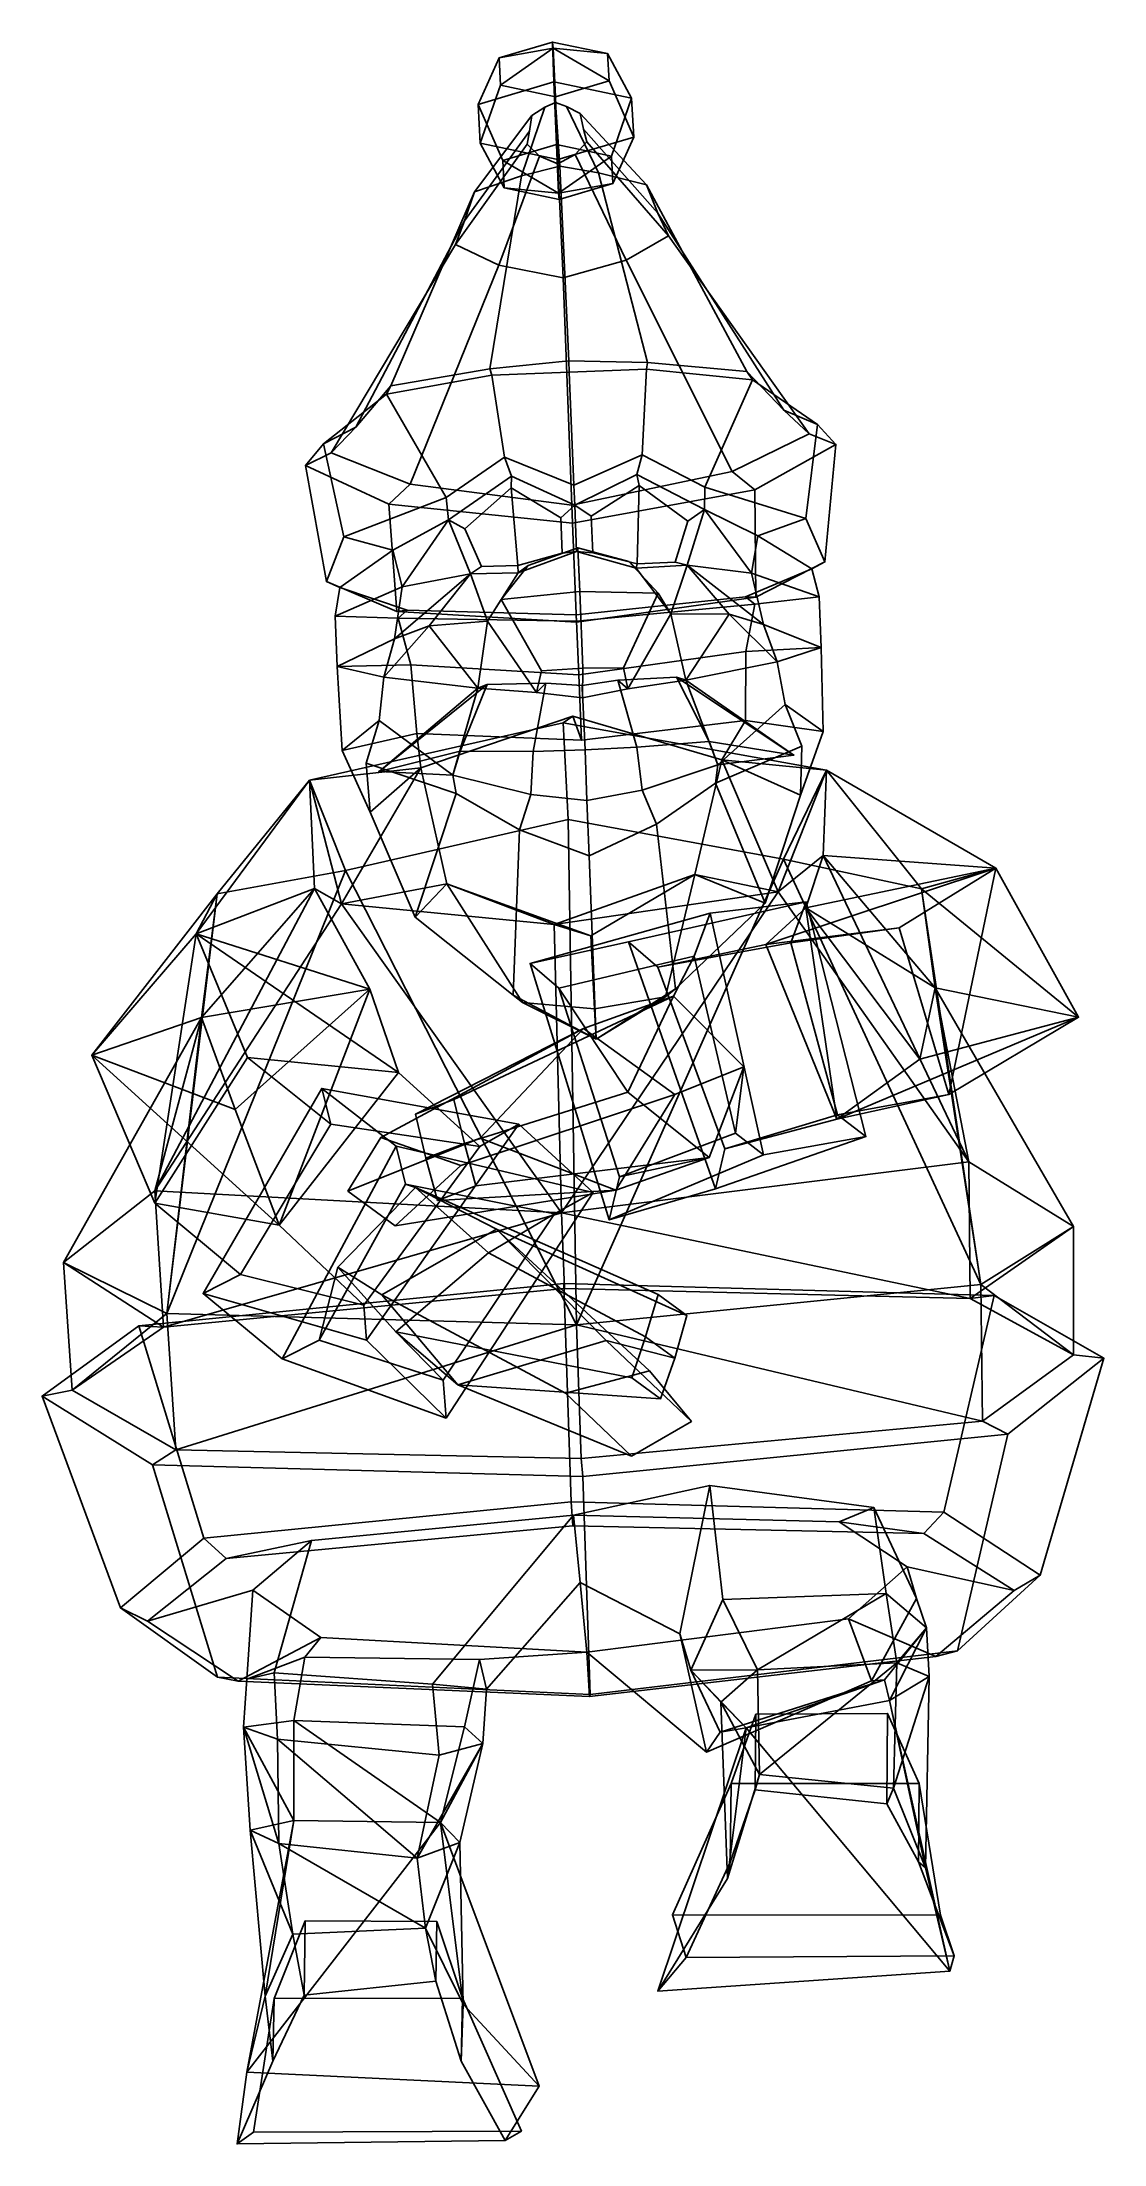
# Model space of a CAD drawing. Extents: x -138 to 129, y -216 to 311.
import ezdxf

# ---------------------------------------------------------------- set-up
doc = ezdxf.new("R2010")
doc.units = 0

msp = doc.modelspace()

# ---------------------------------------------------------------- linework, layer by layer
for p in [(50.895905, 131.944336, 82.816147), (-53.026783, 127.822632, 83.489204)]:
    msp.add_point(p)
for points in [[(-22.962103, 306.643646, -39.192013), (-9.543279, 310.616638, -45.905281), (-9.225127, 300.608917, -58.067421), (-28.202234, 294.990295, -48.573486)], [(-27.695692, 285.278381, -29.834658), (-22.603926, 299.776306, -25.94171), (-22.962103, 306.643646, -39.192013), (-28.202234, 294.990295, -48.573486)], [(-9.378336, 309.072876, -29.890602), (-9.543279, 310.616638, -45.905281), (-22.962103, 306.643646, -39.192013)], [(-22.603926, 299.776306, -25.94171), (-9.378336, 309.072876, -29.890602), (-22.962103, 306.643646, -39.192013)], [(-8.826922, 296.881958, -19.404625), (-9.378336, 309.072876, -29.890602), (-22.603926, 299.776306, -25.94171)], [(-9.378336, 309.072876, -29.890602), (4.233759, 307.72226, -39.368141), (-9.543279, 310.616638, -45.905281)], [(4.233759, 307.72226, -39.368141), (10.258515, 296.515656, -48.822575), (-9.225127, 300.608917, -58.067421), (-9.543279, 310.616638, -45.905281)], [(4.591937, 300.854919, -26.11784), (4.233759, 307.72226, -39.368141), (-9.378336, 309.072876, -29.890602)], [(-8.826922, 296.881958, -19.404625), (4.591937, 300.854919, -26.11784), (-9.378336, 309.072876, -29.890602)], [(10.765057, 286.803741, -30.083744), (10.258515, 296.515656, -48.822575), (4.233759, 307.72226, -39.368141), (4.591937, 300.854919, -26.11784)], [(-22.029076, 280.939087, -52.539341), (-28.202234, 294.990295, -48.573486), (-9.225127, 300.608917, -58.067421), (-8.61025, 284.912079, -59.252609)], [(5.166785, 282.01767, -52.715469), (-8.61025, 284.912079, -59.252609), (-9.225127, 300.608917, -58.067421), (10.258515, 296.515656, -48.822575)], [(-8.212047, 281.18512, -20.589842), (10.765057, 286.803741, -30.083744), (4.591937, 300.854919, -26.11784), (-8.826922, 296.881958, -19.404625)], [(-27.695692, 285.278381, -29.834658), (-28.202234, 294.990295, -48.573486), (-22.029076, 280.939087, -52.539341), (-21.670898, 274.071747, -39.289036)], [(-8.212047, 281.18512, -20.589842), (-8.826922, 296.881958, -19.404625), (-22.603926, 299.776306, -25.94171), (-27.695692, 285.278381, -29.834658)], [(-8.828591, 295.500366, -26.580061), (-11.481322, 294.27594, -27.15061), (-17.325432, 277.058441, 28.10078), (-7.767416, 279.474823, 31.123138)], [(-8.828591, 295.500366, -26.580061), (-7.767416, 279.474823, 31.123138), (1.912056, 277.821411, 27.976189), (-6.094826, 294.489563, -27.185495)], [(10.765057, 286.803741, -30.083744), (5.524963, 275.15036, -39.465168), (5.166785, 282.01767, -52.715469), (10.258515, 296.515656, -48.822575)], [(-14.749702, 292.228546, -28.136515), (-15.356118, 288.254517, -30.206802), (-31.60425, 265.810974, 12.02322), (-29.142109, 273.098816, 22.892408)], [(-11.481322, 294.27594, -27.15061), (-14.749702, 292.228546, -28.136515), (-29.142109, 273.098816, 22.892408), (-17.325432, 277.058441, 28.10078)], [(-6.094826, 294.489563, -27.185495), (1.912056, 277.821411, 27.976189), (13.936851, 274.807373, 22.613411), (-2.687593, 292.70694, -28.214634)], [(-2.687593, 292.70694, -28.214634), (13.936851, 274.807373, 22.613411), (16.827642, 267.731842, 11.709555), (-1.795188, 288.792358, -30.294628)], [(-15.356118, 288.254517, -30.206802), (-15.926878, 285.045654, -31.876255), (-33.881741, 259.920746, 3.257557), (-31.60425, 265.810974, 12.02322)], [(-15.926878, 285.045654, -31.876255), (-12.815598, 282.054413, -33.531929), (-23.003727, 254.682617, -5.395945), (-33.881741, 259.920746, 3.257557)], [(-8.212047, 281.18512, -20.589842), (-27.695692, 285.278381, -29.834658), (-21.670898, 274.071747, -39.289036), (-7.893893, 271.177368, -32.751949)], [(-8.058844, 272.7211, -48.766582), (-22.029076, 280.939087, -52.539341), (-8.61025, 284.912079, -59.252609)], [(-8.058844, 272.7211, -48.766582), (-8.61025, 284.912079, -59.252609), (5.166785, 282.01767, -52.715469)], [(-8.212047, 281.18512, -20.589842), (-7.893893, 271.177368, -32.751949), (5.524963, 275.15036, -39.465168), (10.765057, 286.803741, -30.083744)], [(-0.993733, 285.637909, -31.972969), (19.450912, 262.03595, 2.912152), (8.910888, 255.948364, -5.602637), (-3.879506, 282.408813, -33.589802)], [(-1.795188, 288.792358, -30.294628), (16.827642, 267.731842, 11.709555), (19.450912, 262.03595, 2.912152), (-0.993733, 285.637909, -31.972969)], [(-5.506239, 230.756653, 77.5905), (-7.767416, 279.474823, 31.123138), (-17.325432, 277.058441, 28.10078), (-25.276236, 228.71756, 70.390152)], [(-12.815598, 282.054413, -33.531929), (-8.271592, 280.136353, -34.663219), (-6.932567, 251.500488, -11.282365), (-23.003727, 254.682617, -5.395945)], [(-21.670898, 274.071747, -39.289036), (-22.029076, 280.939087, -52.539341), (-8.058844, 272.7211, -48.766582)], [(-3.879506, 282.408813, -33.589802), (8.910888, 255.948364, -5.602637), (-6.932567, 251.500488, -11.282365), (-8.271592, 280.136353, -34.663219)], [(5.524963, 275.15036, -39.465168), (-8.058844, 272.7211, -48.766582), (5.166785, 282.01767, -52.715469)], [(-5.506239, 230.756653, 77.5905), (14.268369, 230.28595, 70.134048), (1.912056, 277.821411, 27.976189), (-7.767416, 279.474823, 31.123138)], [(-50.069569, 224.498322, 57.991009), (-25.276236, 228.71756, 70.390152), (-17.325432, 277.058441, 28.10078), (-29.142109, 273.098816, 22.892408)], [(-7.893893, 271.177368, -32.751949), (-21.670898, 274.071747, -39.289036), (-8.058844, 272.7211, -48.766582)], [(-7.893893, 271.177368, -32.751949), (-8.058844, 272.7211, -48.766582), (5.524963, 275.15036, -39.465168)], [(39.155556, 228.037079, 57.413143), (13.936851, 274.807373, 22.613411), (1.912056, 277.821411, 27.976189), (14.268369, 230.28595, 70.134048)], [(48.416954, 218.331848, 30.956184), (16.827642, 267.731842, 11.709555), (13.936851, 274.807373, 22.613411), (39.155556, 228.037079, 57.413143)], [(-58.874649, 214.076538, 31.651056), (-50.069569, 224.498322, 57.991009), (-29.142109, 273.098816, 22.892408), (-31.60425, 265.810974, 12.02322)], [(-65.040497, 207.677185, 9.315739), (-58.874649, 214.076538, 31.651056), (-31.60425, 265.810974, 12.02322), (-33.881741, 259.920746, 3.257557)], [(54.780869, 212.429443, 8.539718), (19.450912, 262.03595, 2.912152), (16.827642, 267.731842, 11.709555), (48.416954, 218.331848, 30.956184)], [(-45.255116, 199.839752, -10.630701), (-65.040497, 207.677185, 9.315739), (-33.881741, 259.920746, 3.257557), (-23.003727, 254.682617, -5.395945)], [(35.422012, 203.03949, -11.153205), (8.910888, 255.948364, -5.602637), (19.450912, 262.03595, 2.912152), (54.780869, 212.429443, 8.539718)], [(-4.761412, 194.547546, -29.143478), (-45.255116, 199.839752, -10.630701), (-23.003727, 254.682617, -5.395945), (-6.932567, 251.500488, -11.282365)], [(-4.761412, 194.547546, -29.143478), (-6.932567, 251.500488, -11.282365), (8.910888, 255.948364, -5.602637), (35.422012, 203.03949, -11.153205)], [(-24.790047, 227.106781, 75.535881), (-25.276236, 228.71756, 70.390152), (-50.069569, 224.498322, 57.991009), (-51.196594, 222.368225, 62.908421)], [(-21.575125, 206.631134, 82.346367), (-24.790047, 227.106781, 75.535881), (-51.196594, 222.368225, 62.908421), (-36.189369, 196.477844, 72.442642)], [(-5.367028, 227.896667, 81.571274), (-5.506239, 230.756653, 77.5905), (-25.276236, 228.71756, 70.390152), (-24.790047, 227.106781, 75.535881)], [(-4.205639, 199.576111, 87.464684), (-5.367028, 227.896667, 81.571274), (-24.790047, 227.106781, 75.535881), (-21.575125, 206.631134, 82.346367)], [(-5.367028, 227.896667, 81.571274), (13.977857, 228.644348, 75.284798), (14.268369, 230.28595, 70.134048), (-5.506239, 230.756653, 77.5905)], [(-4.205639, 199.576111, 87.464684), (12.918707, 207.209229, 82.293205), (13.977857, 228.644348, 75.284798), (-5.367028, 227.896667, 81.571274)], [(12.918707, 207.209229, 82.293205), (28.597389, 199.047363, 72.023064), (40.511227, 226.005432, 62.314476), (13.977857, 228.644348, 75.284798)], [(13.977857, 228.644348, 75.284798), (40.511227, 226.005432, 62.314476), (39.155556, 228.037079, 57.413143), (14.268369, 230.28595, 70.134048)], [(40.511227, 226.005432, 62.314476), (56.873787, 214.815155, 32.806736), (48.416954, 218.331848, 30.956184), (39.155556, 228.037079, 57.413143)], [(-51.196594, 222.368225, 62.908421), (-50.069569, 224.498322, 57.991009), (-58.874649, 214.076538, 31.651056), (-67.001785, 209.90213, 33.609016)], [(-36.189369, 196.477844, 72.442642), (-51.196594, 222.368225, 62.908421), (-67.001785, 209.90213, 33.609016), (-61.889378, 186.618713, 55.014248)], [(28.597389, 199.047363, 72.023064), (53.898598, 191.210968, 54.264351), (56.873787, 214.815155, 32.806736), (40.511227, 226.005432, 62.314476)], [(56.873787, 214.815155, 32.806736), (61.43837, 209.78241, 7.427762), (54.780869, 212.429443, 8.539718), (48.416954, 218.331848, 30.956184)], [(-67.001785, 209.90213, 33.609016), (-58.874649, 214.076538, 31.651056), (-65.040497, 207.677185, 9.315739), (-71.481285, 204.510681, 8.288613)], [(61.43837, 209.78241, 7.427762), (41.119804, 198.417419, -14.041481), (35.422012, 203.03949, -11.153205), (54.780869, 212.429443, 8.539718)], [(53.898598, 191.210968, 54.264351), (58.671551, 180.355408, 18.026499), (61.43837, 209.78241, 7.427762), (56.873787, 214.815155, 32.806736)], [(-61.889378, 186.618713, 55.014248), (-67.001785, 209.90213, 33.609016), (-71.481285, 204.510681, 8.288613), (-66.255882, 175.400696, 18.835588)], [(-71.481285, 204.510681, 8.288613), (-65.040497, 207.677185, 9.315739), (-45.255116, 199.839752, -10.630701), (-50.605843, 194.77948, -13.447422)], [(-21.575125, 206.631134, 82.346367), (-36.189369, 196.477844, 72.442642), (-35.679989, 190.892334, 71.656479), (-19.815577, 201.804871, 82.064796)], [(-4.205639, 199.576111, 87.464684), (-21.575125, 206.631134, 82.346367), (-19.815577, 201.804871, 82.064796), (-4.020293, 194.560181, 85.36644)], [(-4.205639, 199.576111, 87.464684), (-4.020293, 194.560181, 85.36644), (11.543433, 202.252563, 81.999939), (12.918707, 207.209229, 82.293205)], [(12.918707, 207.209229, 82.293205), (11.543433, 202.252563, 81.999939), (28.52182, 193.438629, 71.240677), (28.597389, 199.047363, 72.023064)], [(58.671551, 180.355408, 18.026499), (41.338806, 171.477478, -6.848643), (41.119804, 198.417419, -14.041481), (61.43837, 209.78241, 7.427762)], [(-66.255882, 175.400696, 18.835588), (-71.481285, 204.510681, 8.288613), (-50.605843, 194.77948, -13.447422), (-48.597633, 167.910522, -6.266172)], [(-19.973047, 198.900208, 79.962708), (-19.815577, 201.804871, 82.064796), (-35.679989, 190.892334, 71.656479), (-31.564516, 188.592621, 71.700317)], [(-19.973047, 198.900208, 79.962708), (-7.498806, 191.387878, 82.837013), (-4.020293, 194.560181, 85.36644), (-19.815577, 201.804871, 82.064796)], [(41.119804, 198.417419, -14.041481), (-4.607199, 190.056946, -32.831913), (-4.761412, 194.547546, -29.143478), (35.422012, 203.03949, -11.153205)], [(12.146564, 199.455078, 79.668388), (11.543433, 202.252563, 81.999939), (-4.020293, 194.560181, 85.36644), (0.113504, 191.83667, 82.946426)], [(12.146564, 199.455078, 79.668388), (24.359623, 190.525177, 68.848083), (28.52182, 193.438629, 71.240677), (11.543433, 202.252563, 81.999939)], [(-49.574089, 183.252014, 56.003628), (-35.679989, 190.892334, 71.656479), (-36.189369, 196.477844, 72.442642), (-61.889378, 186.618713, 55.014248)], [(-50.605843, 194.77948, -13.447422), (-45.255116, 199.839752, -10.630701), (-4.761412, 194.547546, -29.143478), (-4.607199, 190.056946, -32.831913)], [(-18.291693, 179.418213, 81.290276), (-19.973047, 198.900208, 79.962708), (-31.564516, 188.592621, 71.700317), (-27.411375, 179.158936, 76.172951)], [(-7.498806, 191.387878, 82.837013), (-19.973047, 198.900208, 79.962708), (-18.291693, 179.418213, 81.290276), (-7.132713, 182.533112, 85.138344)], [(41.338806, 171.477478, -6.848643), (-3.577928, 165.249969, -25.821569), (-4.607199, 190.056946, -32.831913), (41.119804, 198.417419, -14.041481)], [(0.113504, 191.83667, 82.946426), (0.495151, 182.631836, 85.505592), (11.610014, 179.897736, 80.573418), (12.146564, 199.455078, 79.668388)], [(11.610014, 179.897736, 80.573418), (21.124632, 180.245728, 74.146606), (24.359623, 190.525177, 68.848083), (12.146564, 199.455078, 79.668388)], [(41.902428, 186.880066, 55.411182), (53.898598, 191.210968, 54.264351), (28.597389, 199.047363, 72.023064), (28.52182, 193.438629, 71.240677)], [(-48.597633, 167.910522, -6.266172), (-50.605843, 194.77948, -13.447422), (-4.607199, 190.056946, -32.831913), (-3.577928, 165.249969, -25.821569)], [(-47.223305, 174.064148, 57.862736), (-35.679989, 190.892334, 71.656479), (-49.574089, 183.252014, 56.003628)], [(-30.172646, 177.3927, 77.475975), (-35.679989, 190.892334, 71.656479), (-47.223305, 174.064148, 57.862736)], [(-27.411375, 179.158936, 76.172951), (-31.564516, 188.592621, 71.700317), (-35.679989, 190.892334, 71.656479), (-30.172646, 177.3927, 77.475975)], [(-7.132713, 182.533112, 85.138344), (-3.540615, 182.947632, 88.317497), (-4.020293, 194.560181, 85.36644), (-7.498806, 191.387878, 82.837013)], [(0.495151, 182.631836, 85.505592), (0.113504, 191.83667, 82.946426), (-4.020293, 194.560181, 85.36644), (-3.540615, 182.947632, 88.317497)], [(21.124632, 180.245728, 74.146606), (24.176584, 179.548248, 77.123978), (28.52182, 193.438629, 71.240677), (24.359623, 190.525177, 68.848083)], [(24.176584, 179.548248, 77.123978), (40.310886, 177.535828, 57.295822), (28.52182, 193.438629, 71.240677)], [(40.310886, 177.535828, 57.295822), (41.902428, 186.880066, 55.411182), (28.52182, 193.438629, 71.240677)], [(53.898598, 191.210968, 54.264351), (41.902428, 186.880066, 55.411182), (55.441216, 178.60318, 19.319778), (58.671551, 180.355408, 18.026499)], [(-61.889378, 186.618713, 55.014248), (-66.255882, 175.400696, 18.835588), (-62.880466, 173.910431, 20.086086), (-49.574089, 183.252014, 56.003628)], [(41.902428, 186.880066, 55.411182), (40.310886, 177.535828, 57.295822), (57.240597, 171.568115, 21.597095), (55.441216, 178.60318, 19.319778)], [(-49.574089, 183.252014, 56.003628), (-62.880466, 173.910431, 20.086086), (-64.087471, 166.756165, 22.382874), (-47.223305, 174.064148, 57.862736)], [(-18.291693, 179.418213, 81.290276), (-27.411375, 179.158936, 76.172951), (-30.172646, 177.3927, 77.475975), (-18.171007, 177.616699, 83.80938)], [(-22.428299, 170.923523, 102.513527), (-15.701569, 179.456543, 99.906921), (-18.171007, 177.616699, 83.80938), (-25.843529, 165.525513, 85.707085)], [(-2.752278, 172.922699, 108.721695), (-3.226773, 183.910156, 102.74276), (-15.701569, 179.456543, 99.906921), (-22.428299, 170.923523, 102.513527)], [(-18.291693, 179.418213, 81.290276), (-18.171007, 177.616699, 83.80938), (-3.540615, 182.947632, 88.317497), (-7.132713, 182.533112, 85.138344)], [(-3.226773, 183.910156, 102.74276), (-3.540615, 182.947632, 88.317497), (-18.171007, 177.616699, 83.80938), (-15.701569, 179.456543, 99.906921)], [(-3.226773, 183.910156, 102.74276), (9.523817, 180.457031, 99.743546), (11.406477, 178.789795, 83.617821), (-3.540615, 182.947632, 88.317497)], [(11.610014, 179.897736, 80.573418), (0.495151, 182.631836, 85.505592), (-3.540615, 182.947632, 88.317497), (11.406477, 178.789795, 83.617821)], [(-2.752278, 172.922699, 108.721695), (16.93833, 172.484833, 102.258568), (9.523817, 180.457031, 99.743546), (-3.226773, 183.910156, 102.74276)], [(16.93833, 172.484833, 102.258568), (20.03635, 167.345154, 85.40995), (11.406477, 178.789795, 83.617821), (9.523817, 180.457031, 99.743546)], [(11.610014, 179.897736, 80.573418), (11.406477, 178.789795, 83.617821), (24.176584, 179.548248, 77.123978), (21.124632, 180.245728, 74.146606)], [(20.03635, 167.345154, 85.40995), (24.176584, 179.548248, 77.123978), (11.406477, 178.789795, 83.617821)], [(34.662468, 167.284729, 82.345192), (24.176584, 179.548248, 77.123978), (20.03635, 167.345154, 85.40995)], [(34.662468, 167.284729, 82.345192), (43.276676, 164.690735, 59.240196), (24.176584, 179.548248, 77.123978)], [(43.276676, 164.690735, 59.240196), (40.310886, 177.535828, 57.295822), (24.176584, 179.548248, 77.123978)], [(58.671551, 180.355408, 18.026499), (55.441216, 178.60318, 19.319778), (38.74897, 171.619568, -6.22857), (41.338806, 171.477478, -6.848643)], [(-66.255882, 175.400696, 18.835588), (-48.597633, 167.910522, -6.266172), (-46.019382, 168.257568, -5.67957), (-62.880466, 173.910431, 20.086086)], [(-47.223305, 174.064148, 57.862736), (-64.087471, 166.756165, 22.382874), (-63.579445, 154.095459, 26.658102), (-49.137119, 161.025543, 59.838711)], [(-64.087471, 166.756165, 22.382874), (-62.880466, 173.910431, 20.086086), (-46.019382, 168.257568, -5.67957), (-48.26585, 166.216919, -7.71328)], [(-49.137119, 161.025543, 59.838711), (-30.172646, 177.3927, 77.475975), (-47.223305, 174.064148, 57.862736)], [(-40.457329, 164.30542, 82.831703), (-30.172646, 177.3927, 77.475975), (-49.137119, 161.025543, 59.838711)], [(-40.457329, 164.30542, 82.831703), (-25.843529, 165.525513, 85.707085), (-30.172646, 177.3927, 77.475975)], [(-25.843529, 165.525513, 85.707085), (-18.171007, 177.616699, 83.80938), (-30.172646, 177.3927, 77.475975)], [(57.240597, 171.568115, 21.597095), (41.123493, 169.762207, -8.292209), (38.74897, 171.619568, -6.22857), (55.441216, 178.60318, 19.319778)], [(40.310886, 177.535828, 57.295822), (43.276676, 164.690735, 59.240196), (57.792152, 158.90918, 25.872042), (57.240597, 171.568115, 21.597095)], [(-12.298921, 153.015808, 100.53804), (-22.428299, 170.923523, 102.513527), (-25.843529, 165.525513, 85.707085), (-13.614459, 147.611511, 88.380348)], [(-2.011394, 153.751648, 105.717178), (-2.752278, 172.922699, 108.721695), (-22.428299, 170.923523, 102.513527), (-12.298921, 153.015808, 100.53804)], [(41.338806, 171.477478, -6.848643), (38.74897, 171.619568, -6.22857), (-3.631183, 167.072876, -22.881075), (-3.577928, 165.249969, -25.821569)], [(41.123493, 169.762207, -8.292209), (-3.568202, 165.48645, -22.871346), (-3.631183, 167.072876, -22.881075), (38.74897, 171.619568, -6.22857)], [(38.850613, 157.879456, -7.855185), (-3.011022, 152.037903, -19.196609), (-3.568202, 165.48645, -22.871346), (41.123493, 169.762207, -8.292209)], [(-2.011394, 153.751648, 105.717178), (8.234255, 153.83017, 100.405052), (16.93833, 172.484833, 102.258568), (-2.752278, 172.922699, 108.721695)], [(8.234255, 153.83017, 100.405052), (9.299966, 148.520325, 88.231941), (20.03635, 167.345154, 85.40995), (16.93833, 172.484833, 102.258568)], [(57.792152, 158.90918, 25.872042), (38.850613, 157.879456, -7.855185), (41.123493, 169.762207, -8.292209), (57.240597, 171.568115, 21.597095)], [(-63.579445, 154.095459, 26.658102), (-64.087471, 166.756165, 22.382874), (-48.26585, 166.216919, -7.71328), (-45.053604, 154.551727, -7.311781)], [(-51.818321, 151.422974, 60.842613), (-40.457329, 164.30542, 82.831703), (-49.137119, 161.025543, 59.838711)], [(-28.335014, 148.664551, 82.227066), (-40.457329, 164.30542, 82.831703), (-51.818321, 151.422974, 60.842613)], [(-48.597633, 167.910522, -6.266172), (-3.577928, 165.249969, -25.821569), (-3.631183, 167.072876, -22.881075), (-46.019382, 168.257568, -5.67957)], [(-48.26585, 166.216919, -7.71328), (-46.019382, 168.257568, -5.67957), (-3.631183, 167.072876, -22.881075), (-3.568202, 165.48645, -22.871346)], [(-45.053604, 154.551727, -7.311781), (-48.26585, 166.216919, -7.71328), (-3.568202, 165.48645, -22.871346), (-3.011022, 152.037903, -19.196609)], [(-28.335014, 148.664551, 82.227066), (-25.843529, 165.525513, 85.707085), (-40.457329, 164.30542, 82.831703)], [(-13.614459, 147.611511, 88.380348), (-25.843529, 165.525513, 85.707085), (-28.335014, 148.664551, 82.227066)], [(9.299966, 148.520325, 88.231941), (23.810087, 150.732666, 81.889351), (20.03635, 167.345154, 85.40995)], [(23.810087, 150.732666, 81.889351), (34.662468, 167.284729, 82.345192), (20.03635, 167.345154, 85.40995)], [(23.810087, 150.732666, 81.889351), (46.722675, 155.331238, 60.204414), (34.662468, 167.284729, 82.345192)], [(46.722675, 155.331238, 60.204414), (43.276676, 164.690735, 59.240196), (34.662468, 167.284729, 82.345192)], [(43.276676, 164.690735, 59.240196), (46.722675, 155.331238, 60.204414), (57.792152, 158.90918, 25.872042)], [(-49.137119, 161.025543, 59.838711), (-63.579445, 154.095459, 26.658102), (-51.818321, 151.422974, 60.842613)], [(58.221642, 137.856171, 30.690651), (38.780811, 140.578918, -2.080681), (38.850613, 157.879456, -7.855185), (57.792152, 158.90918, 25.872042)], [(48.766003, 144.645325, 62.130451), (58.221642, 137.856171, 30.690651), (57.792152, 158.90918, 25.872042), (46.722675, 155.331238, 60.204414)], [(-62.277954, 133.077026, 31.471064), (-63.579445, 154.095459, 26.658102), (-45.053604, 154.551727, -7.311781), (-43.539253, 137.314026, -1.547536)], [(-52.983891, 140.609833, 62.789429), (-51.818321, 151.422974, 60.842613), (-63.579445, 154.095459, 26.658102), (-62.277954, 133.077026, 31.471064)], [(-43.539253, 137.314026, -1.547536), (-45.053604, 154.551727, -7.311781), (-3.011022, 152.037903, -19.196609), (-2.313948, 135.63269, -12.027859)], [(-2.011394, 153.751648, 105.717178), (-12.298921, 153.015808, 100.53804), (-13.614459, 147.611511, 88.380348), (-2.045323, 146.27124, 94.597107)], [(38.780811, 140.578918, -2.080681), (-2.313948, 135.63269, -12.027859), (-3.011022, 152.037903, -19.196609), (38.850613, 157.879456, -7.855185)], [(-2.011394, 153.751648, 105.717178), (-2.045323, 146.27124, 94.597107), (9.299966, 148.520325, 88.231941), (8.234255, 153.83017, 100.405052)], [(48.766003, 144.645325, 62.130451), (46.722675, 155.331238, 60.204414), (23.810087, 150.732666, 81.889351), (31.828913, 129.52179, 91.745926)], [(-32.700287, 132.8909, 101.414223), (-25.913689, 149.613678, 96.257736), (-53.026783, 127.822632, 83.489204)], [(-25.913689, 149.613678, 96.257736), (-28.335014, 148.664551, 82.227066), (-53.026783, 127.822632, 83.489204)], [(-53.026783, 127.822632, 83.489204), (-28.335014, 148.664551, 82.227066), (-34.520741, 126.890289, 92.175636)], [(-52.983891, 140.609833, 62.789429), (-34.520741, 126.890289, 92.175636), (-28.335014, 148.664551, 82.227066), (-51.818321, 151.422974, 60.842613)], [(-11.217642, 149.95636, 96.320435), (-25.913689, 149.613678, 96.257736), (-32.700287, 132.8909, 101.414223), (-14.413368, 132.848633, 110.203484)], [(-25.913689, 149.613678, 96.257736), (-11.217642, 149.95636, 96.320435), (-13.614459, 147.611511, 88.380348), (-28.335014, 148.664551, 82.227066)], [(-14.413368, 132.848633, 110.203484), (-1.424688, 133.27298, 110.826958), (-2.13811, 149.362732, 99.202339), (-11.217642, 149.95636, 96.320435)], [(-2.13811, 149.362732, 99.202339), (-2.045323, 146.27124, 94.597107), (-13.614459, 147.611511, 88.380348), (-11.217642, 149.95636, 96.320435)], [(11.54765, 133.878265, 110.035355), (6.827864, 150.672058, 96.203568), (-2.13811, 149.362732, 99.202339), (-1.424688, 133.27298, 110.826958)], [(-2.13811, 149.362732, 99.202339), (6.827864, 150.672058, 96.203568), (9.299966, 148.520325, 88.231941), (-2.045323, 146.27124, 94.597107)], [(6.827864, 150.672058, 96.203568), (11.54765, 133.878265, 110.035355), (29.658592, 135.364105, 101.010353), (21.50285, 151.494263, 95.950645)], [(21.50285, 151.494263, 95.950645), (23.810087, 150.732666, 81.889351), (9.299966, 148.520325, 88.231941), (6.827864, 150.672058, 96.203568)], [(29.658592, 135.364105, 101.010353), (50.895905, 131.944336, 82.816147), (21.50285, 151.494263, 95.950645)], [(21.50285, 151.494263, 95.950645), (50.895905, 131.944336, 82.816147), (23.810087, 150.732666, 81.889351)], [(50.895905, 131.944336, 82.816147), (31.828913, 129.52179, 91.745926), (23.810087, 150.732666, 81.889351)], [(48.766003, 144.645325, 62.130451), (31.828913, 129.52179, 91.745926), (31.27566, 124.865387, 83.375755), (52.938286, 134.201843, 67.048096)], [(52.56522, 121.886322, 37.461998), (58.221642, 137.856171, 30.690651), (48.766003, 144.645325, 62.130451), (52.938286, 134.201843, 67.048096)], [(-6.90954, 140.048767, -1.873707), (-70.446823, 125.636108, -5.110806), (-42.583698, 128.708008, 23.451616), (-4.499504, 141.714996, 1.791579)], [(-6.90954, 140.048767, -1.873707), (-5.670988, 115.815277, -50.312534), (-61.417812, 103.036102, -42.144001), (-70.446823, 125.636108, -5.110806)], [(-55.287495, 117.608765, 38.160503), (-56.25206, 129.871277, 67.755264), (-52.983891, 140.609833, 62.789429), (-62.277954, 133.077026, 31.471064)], [(-55.287495, 117.608765, 38.160503), (-62.277954, 133.077026, 31.471064), (-43.539253, 137.314026, -1.547536), (-42.583698, 128.708008, 23.451616)], [(-52.983891, 140.609833, 62.789429), (-56.25206, 129.871277, 67.755264), (-33.708755, 122.288025, 83.796623), (-34.520741, 126.890289, 92.175636)], [(-42.583698, 128.708008, 23.451616), (-43.539253, 137.314026, -1.547536), (-2.313948, 135.63269, -12.027859), (-4.499504, 141.714996, 1.791579)], [(-4.499504, 141.714996, 1.791579), (32.858868, 130.761047, 23.612648), (59.092648, 128.173065, -5.80834), (-6.90954, 140.048767, -1.873707)], [(-6.90954, 140.048767, -1.873707), (59.092648, 128.173065, -5.80834), (48.342983, 105.839355, -41.135864), (-5.670988, 115.815277, -50.312534)], [(32.858868, 130.761047, 23.612648), (-4.499504, 141.714996, 1.791579), (-2.313948, 135.63269, -12.027859), (38.780811, 140.578918, -2.080681)], [(52.56522, 121.886322, 37.461998), (32.858868, 130.761047, 23.612648), (38.780811, 140.578918, -2.080681), (58.221642, 137.856171, 30.690651)], [(-34.520741, 126.890289, 92.175636), (-32.700287, 132.8909, 101.414223), (-53.026783, 127.822632, 83.489204)], [(-14.413368, 132.848633, 110.203484), (-32.700287, 132.8909, 101.414223), (-34.520741, 126.890289, 92.175636), (-15.040795, 122.04245, 101.931267)], [(-1.424688, 133.27298, 110.826958), (-14.413368, 132.848633, 110.203484), (-15.040795, 122.04245, 101.931267), (-0.940337, 120.553101, 107.718307)], [(-1.424688, 133.27298, 110.826958), (-0.940337, 120.553101, 107.718307), (12.921862, 123.151489, 101.750168), (11.54765, 133.878265, 110.035355)], [(11.54765, 133.878265, 110.035355), (12.921862, 123.151489, 101.750168), (31.828913, 129.52179, 91.745926), (29.658592, 135.364105, 101.010353)], [(31.828913, 129.52179, 91.745926), (50.895905, 131.944336, 82.816147), (29.658592, 135.364105, 101.010353)], [(31.27566, 124.865387, 83.375755), (43.685741, 94.828308, 58.086739), (52.56522, 121.886322, 37.461998), (52.938286, 134.201843, 67.048096)], [(-70.446823, 125.636108, -5.110806), (-62.490723, 94.622818, 54.193546), (-42.583698, 128.708008, 23.451616)], [(-62.490723, 94.622818, 54.193546), (-36.03936, 99.64444, 51.789345), (-42.583698, 128.708008, 23.451616)], [(-33.708755, 122.288025, 83.796623), (-56.25206, 129.871277, 67.755264), (-55.287495, 117.608765, 38.160503), (-44.027096, 91.349533, 58.654808)], [(-44.027096, 91.349533, 58.654808), (-55.287495, 117.608765, 38.160503), (-42.583698, 128.708008, 23.451616), (-36.03936, 99.64444, 51.789345)], [(-17.853054, 113.221771, 105.446625), (-15.040795, 122.04245, 101.931267), (-34.520741, 126.890289, 92.175636), (-33.708755, 122.288025, 83.796623)], [(16.469057, 114.583038, 105.224335), (31.27566, 124.865387, 83.375755), (31.828913, 129.52179, 91.745926), (12.921862, 123.151489, 101.750168)], [(43.685741, 94.828308, 58.086739), (26.100822, 101.983185, 51.97279), (32.858868, 130.761047, 23.612648), (52.56522, 121.886322, 37.461998)], [(46.998344, 97.651306, 55.282696), (32.858868, 130.761047, 23.612648), (26.100822, 101.983185, 51.97279)], [(59.092648, 128.173065, -5.80834), (32.858868, 130.761047, 23.612648), (46.998344, 97.651306, 55.282696)], [(58.232235, 106.734589, 32.101597), (59.092648, 128.173065, -5.80834), (46.998344, 97.651306, 55.282696)], [(82.933334, 98.443573, -29.329306), (48.342983, 105.839355, -41.135864), (59.092648, 128.173065, -5.80834)], [(58.232235, 106.734589, 32.101597), (101.545715, 103.565735, 86.385521), (59.092648, 128.173065, -5.80834)], [(82.933334, 98.443573, -29.329306), (59.092648, 128.173065, -5.80834), (101.545715, 103.565735, 86.385521)], [(-69.222626, 98.473953, 27.805676), (-70.446823, 125.636108, -5.110806), (-98.92485, 87.166641, 83.516579)], [(-93.632423, 97.186798, -29.507479), (-98.92485, 87.166641, 83.516579), (-70.446823, 125.636108, -5.110806)], [(-93.632423, 97.186798, -29.507479), (-70.446823, 125.636108, -5.110806), (-61.417812, 103.036102, -42.144001)], [(-69.222626, 98.473953, 27.805676), (-62.490723, 94.622818, 54.193546), (-70.446823, 125.636108, -5.110806)], [(-19.470232, 71.758301, 94.026443), (-17.853054, 113.221771, 105.446625), (-33.708755, 122.288025, 83.796623), (-44.027096, 91.349533, 58.654808)], [(-0.356894, 106.698669, 112.962357), (-0.940337, 120.553101, 107.718307), (-15.040795, 122.04245, 101.931267), (-17.853054, 113.221771, 105.446625)], [(-0.356894, 106.698669, 112.962357), (16.469057, 114.583038, 105.224335), (12.921862, 123.151489, 101.750168), (-0.940337, 120.553101, 107.718307)], [(21.216995, 73.372009, 93.762939), (43.685741, 94.828308, 58.086739), (31.27566, 124.865387, 83.375755), (16.469057, 114.583038, 105.224335)], [(-3.570589, -10.869446, -94.155769), (-61.417812, 103.036102, -42.144001), (-5.670988, 115.815277, -50.312534)], [(1.375995, 60.744064, 99.109901), (-0.356894, 106.698669, 112.962357), (-17.853054, 113.221771, 105.446625), (-19.470232, 71.758301, 94.026443)], [(-3.570589, -10.869446, -94.155769), (-5.670988, 115.815277, -50.312534), (48.342983, 105.839355, -41.135864)], [(1.375995, 60.744064, 99.109901), (21.216995, 73.372009, 93.762939), (16.469057, 114.583038, 105.224335), (-0.356894, 106.698669, 112.962357)], [(97.752625, -0.740936, -59.101852), (-3.570589, -10.869446, -94.155769), (48.342983, 105.839355, -41.135864)], [(94.727997, 29.967834, 92.237411), (58.232235, 106.734589, 32.101597), (46.998344, 97.651306, 55.282696)], [(97.752625, -0.740936, -59.101852), (48.342983, 105.839355, -41.135864), (82.933334, 98.443573, -29.329306)], [(86.280975, 73.617096, 4.433014), (53.909866, 93.69812, 66.697578), (58.232235, 106.734589, 32.101597)], [(58.232235, 106.734589, 32.101597), (53.909866, 93.69812, 66.697578), (101.545715, 103.565735, 86.385521)], [(94.727997, 29.967834, 92.237411), (86.280975, 73.617096, 4.433014), (58.232235, 106.734589, 32.101597)], [(-106.218483, -7.987457, -61.707947), (-61.417812, 103.036102, -42.144001), (-3.570589, -10.869446, -94.155769)], [(-106.218483, -7.987457, -61.707947), (-93.632423, 97.186798, -29.507479), (-61.417812, 103.036102, -42.144001)], [(0.026343, 86.622864, 49.194984), (-9.126431, 89.494019, 61.610958), (26.100822, 101.983185, 51.97279)], [(-9.126431, 89.494019, 61.610958), (46.998344, 97.651306, 55.282696), (26.100822, 101.983185, 51.97279)], [(18.772203, 71.395294, 77.968361), (0.911202, 68.380463, 74.107689), (0.026343, 86.622864, 49.194984), (26.100822, 101.983185, 51.97279)], [(21.216995, 73.372009, 93.762939), (18.772203, 71.395294, 77.968361), (26.100822, 101.983185, 51.97279), (43.685741, 94.828308, 58.086739)], [(43.884052, 84.498596, 89.824265), (101.545715, 103.565735, 86.385521), (53.909866, 93.69812, 66.697578)], [(43.884052, 84.498596, 89.824265), (77.265533, 88.644562, 130.955643), (101.545715, 103.565735, 86.385521)], [(89.73188, 46.891113, 136.34079), (101.545715, 103.565735, 86.385521), (77.265533, 88.644562, 130.955643)], [(82.933334, 98.443573, -29.329306), (101.545715, 103.565735, 86.385521), (122.264961, 66.260574, 79.291672)], [(89.73188, 46.891113, 136.34079), (122.264961, 66.260574, 79.291672), (101.545715, 103.565735, 86.385521)], [(-93.632423, 97.186798, -29.507479), (-125.058952, 56.749756, 69.550018), (-98.92485, 87.166641, 83.516579)], [(-97.574768, 66.170471, 0.266261), (-125.058952, 56.749756, 69.550018), (-93.632423, 97.186798, -29.507479)], [(-109.243111, 22.721313, 89.631317), (-69.222626, 98.473953, 27.805676), (-97.574768, 66.170471, 0.266261)], [(-109.243111, 22.721313, 89.631317), (-62.490723, 94.622818, 54.193546), (-69.222626, 98.473953, 27.805676)], [(-106.218483, -7.987457, -61.707947), (-97.574768, 66.170471, 0.266261), (-93.632423, 97.186798, -29.507479)], [(-69.222626, 98.473953, 27.805676), (-98.92485, 87.166641, 83.516579), (-55.388477, 73.267639, 60.164501)], [(-97.574768, 66.170471, 0.266261), (-69.222626, 98.473953, 27.805676), (-55.388477, 73.267639, 60.164501)], [(-9.126431, 89.494019, 61.610958), (-36.03936, 99.64444, 51.789345), (-62.490723, 94.622818, 54.193546)], [(-19.470232, 71.758301, 94.026443), (-44.027096, 91.349533, 58.654808), (-36.03936, 99.64444, 51.789345), (-17.081036, 69.973312, 78.200562)], [(-17.081036, 69.973312, 78.200562), (-36.03936, 99.64444, 51.789345), (0.026343, 86.622864, 49.194984), (0.911202, 68.380463, 74.107689)], [(0.026343, 86.622864, 49.194984), (-36.03936, 99.64444, 51.789345), (-9.126431, 89.494019, 61.610958)], [(9.499024, 85.122498, 105.701477), (-15.20901, 79.73085, 127.095512), (29.910763, 92.334534, 183.049683), (54.034206, 95.146881, 161.611084)], [(-7.336509, 17.206421, 122.52285), (46.998344, 97.651306, 55.282696), (-9.126431, 89.494019, 61.610958)], [(-7.336509, 17.206421, 122.52285), (94.727997, 29.967834, 92.237411), (46.998344, 97.651306, 55.282696)], [(9.499024, 85.122498, 105.701477), (54.034206, 95.146881, 161.611084), (50.163254, 84.908966, 154.593704), (16.810009, 78.774643, 113.038261)], [(43.311249, 31.728561, 186.469284), (68.975418, 36.335938, 166.045334), (54.034206, 95.146881, 161.611084), (29.910763, 92.334534, 183.049683)], [(68.975418, 36.335938, 166.045334), (61.867882, 41.815125, 158.753311), (50.163254, 84.908966, 154.593704), (54.034206, 95.146881, 161.611084)], [(97.752625, -0.740936, -59.101852), (82.933334, 98.443573, -29.329306), (86.280975, 73.617096, 4.433014)], [(86.280975, 73.617096, 4.433014), (82.933334, 98.443573, -29.329306), (122.264961, 66.260574, 79.291672)], [(-7.336509, 17.206421, 122.52285), (-62.490723, 94.622818, 54.193546), (-109.243111, 22.721313, 89.631317)], [(-7.336509, 17.206421, 122.52285), (-9.126431, 89.494019, 61.610958), (-62.490723, 94.622818, 54.193546)], [(-15.20901, 79.73085, 127.095512), (-8.015292, 73.526062, 134.324097), (25.906696, 81.565552, 175.749802), (29.910763, 92.334534, 183.049683)], [(43.311249, 31.728561, 186.469284), (29.910763, 92.334534, 183.049683), (25.906696, 81.565552, 175.749802), (36.318237, 37.160706, 179.30423)], [(61.668144, 40.702255, 101.138924), (43.884052, 84.498596, 89.824265), (53.909866, 93.69812, 66.697578)], [(82.485481, 55.702057, 61.978165), (53.909866, 93.69812, 66.697578), (86.280975, 73.617096, 4.433014)], [(61.668144, 40.702255, 101.138924), (53.909866, 93.69812, 66.697578), (82.485481, 55.702057, 61.978165)], [(-109.24118, 19.670624, 117.09568), (-98.92485, 87.166641, 83.516579), (-125.058952, 56.749756, 69.550018)], [(-109.24118, 19.670624, 117.09568), (-85.981422, 56.16716, 124.494843), (-98.92485, 87.166641, 83.516579)], [(-48.215614, 52.365082, 87.31163), (-55.388477, 73.267639, 60.164501), (-98.92485, 87.166641, 83.516579)], [(-48.215614, 52.365082, 87.31163), (-98.92485, 87.166641, 83.516579), (-85.981422, 56.16716, 124.494843)], [(31.234583, 23.234283, 117.604118), (4.636289, 15.439484, 137.589798), (-15.20901, 79.73085, 127.095512), (9.499024, 85.122498, 105.701477)], [(31.234583, 23.234283, 117.604118), (9.499024, 85.122498, 105.701477), (16.810009, 78.774643, 113.038261), (33.641186, 33.271255, 122.812813)], [(77.265533, 88.644562, 130.955643), (43.884052, 84.498596, 89.824265), (16.810009, 78.774643, 113.038261), (50.163254, 84.908966, 154.593704)], [(43.884052, 84.498596, 89.824265), (61.668144, 40.702255, 101.138924), (33.641186, 33.271255, 122.812813), (16.810009, 78.774643, 113.038261)], [(61.867882, 41.815125, 158.753311), (89.73188, 46.891113, 136.34079), (77.265533, 88.644562, 130.955643), (50.163254, 84.908966, 154.593704)], [(4.636289, 15.439484, 137.589798), (7.245242, 26.272705, 143.225449), (-8.015292, 73.526062, 134.324097), (-15.20901, 79.73085, 127.095512)], [(9.330032, 47.480362, 130.174698), (20.765926, 71.482391, 153.308426), (25.906696, 81.565552, 175.749802), (-8.015292, 73.526062, 134.324097)], [(38.351471, 53.808731, 168.92865), (36.318237, 37.160706, 179.30423), (25.906696, 81.565552, 175.749802), (20.765926, 71.482391, 153.308426)], [(-89.103996, 43.110916, 48.70483), (-97.574768, 66.170471, 0.266261), (-55.388477, 73.267639, 60.164501)], [(-78.063156, 14.107086, 84.506966), (-89.103996, 43.110916, 48.70483), (-55.388477, 73.267639, 60.164501)], [(-78.063156, 14.107086, 84.506966), (-55.388477, 73.267639, 60.164501), (-48.215614, 52.365082, 87.31163)], [(-43.88575, 41.988708, 140.617325), (-1.845605, 63.433868, 176.439926), (20.765926, 71.482391, 153.308426), (-34.271503, 45.65564, 132.769913)], [(-31.620083, 34.616959, 132.230759), (-34.271503, 45.65564, 132.769913), (20.765926, 71.482391, 153.308426), (9.330032, 47.480362, 130.174698)], [(1.375995, 60.744064, 99.109901), (-19.470232, 71.758301, 94.026443), (-17.081036, 69.973312, 78.200562)], [(1.375995, 60.744064, 99.109901), (-17.081036, 69.973312, 78.200562), (0.911202, 68.380463, 74.107689)], [(29.686232, 31.136734, 149.978699), (9.330032, 47.480362, 130.174698), (-8.015292, 73.526062, 134.324097), (7.245242, 26.272705, 143.225449)], [(21.080748, 46.920319, 199.268616), (38.351471, 53.808731, 168.92865), (20.765926, 71.482391, 153.308426), (-1.845605, 63.433868, 176.439926)], [(1.375995, 60.744064, 99.109901), (0.911202, 68.380463, 74.107689), (18.772203, 71.395294, 77.968361)], [(1.375995, 60.744064, 99.109901), (18.772203, 71.395294, 77.968361), (21.216995, 73.372009, 93.762939)], [(82.485481, 55.702057, 61.978165), (86.280975, 73.617096, 4.433014), (122.264961, 66.260574, 79.291672)], [(94.727997, 29.967834, 92.237411), (120.993629, 13.771973, 8.430531), (86.280975, 73.617096, 4.433014)], [(120.993629, 13.771973, 8.430531), (97.752625, -0.740936, -59.101852), (86.280975, 73.617096, 4.433014)], [(-109.243111, 22.721313, 89.631317), (-97.574768, 66.170471, 0.266261), (-132.146317, 4.77861, 5.196214)], [(-132.146317, 4.77861, 5.196214), (-97.574768, 66.170471, 0.266261), (-106.218483, -7.987457, -61.707947)], [(-89.103996, 43.110916, 48.70483), (-125.058952, 56.749756, 69.550018), (-97.574768, 66.170471, 0.266261)], [(-60.835045, 22.675873, 199.929428), (-52.582802, 36.128662, 214.531311), (-1.845605, 63.433868, 176.439926), (-27.722767, 35.939728, 158.352829)], [(-32.549511, 29.097717, 219.51004), (21.080748, 46.920319, 199.268616), (-1.845605, 63.433868, 176.439926), (-52.582802, 36.128662, 214.531311)], [(-41.322136, 30.928635, 139.990692), (-27.722767, 35.939728, 158.352829), (-1.845605, 63.433868, 176.439926), (-43.88575, 41.988708, 140.617325)], [(61.668144, 40.702255, 101.138924), (82.485481, 55.702057, 61.978165), (122.264961, 66.260574, 79.291672)], [(61.668144, 40.702255, 101.138924), (122.264961, 66.260574, 79.291672), (89.73188, 46.891113, 136.34079)], [(-78.063156, 14.107086, 84.506966), (-109.24118, 19.670624, 117.09568), (-125.058952, 56.749756, 69.550018)], [(-78.063156, 14.107086, 84.506966), (-125.058952, 56.749756, 69.550018), (-89.103996, 43.110916, 48.70483)], [(-87.766296, 1.754486, 139.950256), (-65.104889, 39.42865, 148.810257), (-85.981422, 56.16716, 124.494843), (-109.24118, 19.670624, 117.09568)], [(-85.981422, 56.16716, 124.494843), (-65.104889, 39.42865, 148.810257), (-27.792206, 33.88562, 110.679382), (-48.215614, 52.365082, 87.31163)], [(6.326296, 22.915466, 172.274155), (29.686232, 31.136734, 149.978699), (38.351471, 53.808731, 168.92865), (21.080748, 46.920319, 199.268616)], [(29.686232, 31.136734, 149.978699), (7.245242, 26.272705, 143.225449), (36.318237, 37.160706, 179.30423), (38.351471, 53.808731, 168.92865)], [(-77.318863, -19.394165, 165.598801), (-48.778423, 33.897873, 180.08168), (-67.42112, 48.413223, 157.918228), (-97.152565, -3.006683, 144.739975)], [(-97.152565, -3.006683, 144.739975), (-67.42112, 48.413223, 157.918228), (-65.104889, 39.42865, 148.810257), (-87.766296, 1.754486, 139.950256)], [(-48.215614, 52.365082, 87.31163), (-27.792206, 33.88562, 110.679382), (-56.897606, -5.872025, 106.032349), (-78.063156, 14.107086, 84.506966)], [(-17.986761, 39.406403, 106.102425), (-67.42112, 48.413223, 157.918228), (-48.778423, 33.897873, 180.08168), (0.574288, 22.337112, 127.582367)], [(-17.986761, 39.406403, 106.102425), (-27.792206, 33.88562, 110.679382), (-65.104889, 39.42865, 148.810257), (-67.42112, 48.413223, 157.918228)], [(-28.783386, 24.01123, 132.162125), (-31.620083, 34.616959, 132.230759), (9.330032, 47.480362, 130.174698), (29.686232, 31.136734, 149.978699)], [(-48.988228, 13.992691, 212.516708), (6.326296, 22.915466, 172.274155), (21.080748, 46.920319, 199.268616), (-32.549511, 29.097717, 219.51004)], [(-41.322136, 30.928635, 139.990692), (-43.88575, 41.988708, 140.617325), (-34.271503, 45.65564, 132.769913), (-31.620083, 34.616959, 132.230759)], [(61.668144, 40.702255, 101.138924), (89.73188, 46.891113, 136.34079), (61.867882, 41.815125, 158.753311), (33.641186, 33.271255, 122.812813)], [(-56.234013, -14.673096, 98.564842), (-56.897606, -5.872025, 106.032349), (-27.792206, 33.88562, 110.679382), (-17.986761, 39.406403, 106.102425)], [(-56.234013, -14.673096, 98.564842), (-17.986761, 39.406403, 106.102425), (0.574288, 22.337112, 127.582367), (-36.234318, -34.187805, 118.233177)], [(4.636289, 15.439484, 137.589798), (43.311249, 31.728561, 186.469284), (36.318237, 37.160706, 179.30423), (7.245242, 26.272705, 143.225449)], [(31.234583, 23.234283, 117.604118), (33.641186, 33.271255, 122.812813), (61.867882, 41.815125, 158.753311), (68.975418, 36.335938, 166.045334)], [(-77.318863, -19.394165, 165.598801), (-68.075104, -14.673584, 160.906494), (-46.420395, 24.447601, 170.57254), (-48.778423, 33.897873, 180.08168)], [(-48.988228, 13.992691, 212.516708), (-32.549511, 29.097717, 219.51004), (-52.582802, 36.128662, 214.531311), (-60.835045, 22.675873, 199.929428)], [(-48.988228, 13.992691, 212.516708), (-60.835045, 22.675873, 199.929428), (-27.722767, 35.939728, 158.352829), (6.326296, 22.915466, 172.274155)], [(0.574288, 22.337112, 127.582367), (-48.778423, 33.897873, 180.08168), (-46.420395, 24.447601, 170.57254), (-9.06515, 16.941025, 132.106186)], [(-38.433884, 20.331589, 140.024506), (6.326296, 22.915466, 172.274155), (-27.722767, 35.939728, 158.352829), (-41.322136, 30.928635, 139.990692)], [(-38.433884, 20.331589, 140.024506), (-41.322136, 30.928635, 139.990692), (-31.620083, 34.616959, 132.230759), (-28.783386, 24.01123, 132.162125)], [(31.234583, 23.234283, 117.604118), (68.975418, 36.335938, 166.045334), (43.311249, 31.728561, 186.469284), (4.636289, 15.439484, 137.589798)], [(-38.433884, 20.331589, 140.024506), (-28.783386, 24.01123, 132.162125), (29.686232, 31.136734, 149.978699), (6.326296, 22.915466, 172.274155)], [(95.117966, -4.214157, 85.453697), (94.727997, 29.967834, 92.237411), (-7.336509, 17.206421, 122.52285)], [(95.117966, -4.214157, 85.453697), (120.993629, 13.771973, 8.430531), (94.727997, 29.967834, 92.237411)], [(-107.033546, -11.396042, 82.870842), (-109.243111, 22.721313, 89.631317), (-132.146317, 4.77861, 5.196214)], [(-107.033546, -11.396042, 82.870842), (-7.336509, 17.206421, 122.52285), (-109.243111, 22.721313, 89.631317)], [(-63.398464, 3.575455, 158.579391), (-43.948563, 23.539886, 154.287994), (-46.420395, 24.447601, 170.57254), (-68.075104, -14.673584, 160.906494)], [(-52.369099, -3.333923, 195.300934), (-23.640034, 13.139084, 180.376282), (-43.948563, 23.539886, 154.287994), (-63.398464, 3.575455, 158.579391)], [(-25.649595, 7.194794, 131.073654), (-9.06515, 16.941025, 132.106186), (-46.420395, 24.447601, 170.57254), (-43.948563, 23.539886, 154.287994)], [(13.71438, -13.839157, 141.029053), (-25.649595, 7.194794, 131.073654), (-43.948563, 23.539886, 154.287994), (16.902697, -3.201172, 143.445847)], [(24.122288, -8.498444, 152.788162), (16.902697, -3.201172, 143.445847), (-43.948563, 23.539886, 154.287994), (-23.640034, 13.139084, 180.376282)], [(-36.234318, -34.187805, 118.233177), (0.574288, 22.337112, 127.582367), (-9.06515, 16.941025, 132.106186), (-36.963779, -24.688454, 126.305122)], [(-78.063156, 14.107086, 84.506966), (-56.897606, -5.872025, 106.032349), (-87.766296, 1.754486, 139.950256), (-109.24118, 19.670624, 117.09568)], [(-107.033546, -11.396042, 82.870842), (-6.550769, -1.749603, 113.734734), (-7.336509, 17.206421, 122.52285)], [(-48.87484, -12.573883, 138.603439), (-36.963779, -24.688454, 126.305122), (-9.06515, 16.941025, 132.106186), (-25.649595, 7.194794, 131.073654)], [(95.117966, -4.214157, 85.453697), (-7.336509, 17.206421, 122.52285), (-6.550769, -1.749603, 113.734734)], [(-6.363121, -27.964302, 224.971725), (14.70699, -22.370728, 225.535446), (-23.640034, 13.139084, 180.376282), (-52.369099, -3.333923, 195.300934)], [(25.245575, -35.033081, 211.718979), (3.858537, -14.731354, 165.551849), (-23.640034, 13.139084, 180.376282), (14.70699, -22.370728, 225.535446)], [(21.03829, -19.157196, 150.30423), (24.122288, -8.498444, 152.788162), (-23.640034, 13.139084, 180.376282), (3.858537, -14.731354, 165.551849)], [(95.117966, -4.214157, 85.453697), (120.965202, -18.321335, 11.97475), (120.993629, 13.771973, 8.430531)], [(120.965202, -18.321335, 11.97475), (97.752625, -0.740936, -59.101852), (120.993629, 13.771973, 8.430531)], [(10.264627, -24.077171, 139.075745), (-48.87484, -12.573883, 138.603439), (-25.649595, 7.194794, 131.073654), (13.71438, -13.839157, 141.029053)], [(-107.033546, -11.396042, 82.870842), (-132.146317, 4.77861, 5.196214), (-129.931274, -27.234985, 8.769096)], [(-129.931274, -27.234985, 8.769096), (-132.146317, 4.77861, 5.196214), (-106.218483, -7.987457, -61.707947)], [(-56.234013, -14.673096, 98.564842), (-97.152565, -3.006683, 144.739975), (-87.766296, 1.754486, 139.950256), (-56.897606, -5.872025, 106.032349)], [(-48.87484, -12.573883, 138.603439), (-63.398464, 3.575455, 158.579391), (-68.075104, -14.673584, 160.906494), (-36.963779, -24.688454, 126.305122)], [(-33.314117, -25.838852, 169.745819), (-52.369099, -3.333923, 195.300934), (-63.398464, 3.575455, 158.579391), (-48.87484, -12.573883, 138.603439)], [(-4.876243, -55.168365, 131.211395), (-6.752258, -0.472549, 125.953606), (-113.255043, -11.105515, 91.165749), (-96.969673, -64.32901, 96.515839)], [(-6.752258, -0.472549, 125.953606), (-6.550769, -1.749603, 113.734734), (-107.033546, -11.396042, 82.870842), (-113.255043, -11.105515, 91.165749)], [(-56.234013, -14.673096, 98.564842), (-36.234318, -34.187805, 118.233177), (-77.318863, -19.394165, 165.598801), (-97.152565, -3.006683, 144.739975)], [(10.203416, -43.771599, 220.178085), (-6.363121, -27.964302, 224.971725), (-52.369099, -3.333923, 195.300934), (-33.314117, -25.838852, 169.745819)], [(-4.876243, -55.168365, 131.211395), (88.490341, -57.740128, 98.885422), (101.08947, -3.490448, 93.904381), (-6.752258, -0.472549, 125.953606)], [(-6.752258, -0.472549, 125.953606), (101.08947, -3.490448, 93.904381), (95.117966, -4.214157, 85.453697), (-6.550769, -1.749603, 113.734734)], [(98.149406, -34.992111, -66.226479), (-3.570589, -10.869446, -94.155769), (97.752625, -0.740936, -59.101852)], [(21.03829, -19.157196, 150.30423), (13.71438, -13.839157, 141.029053), (16.902697, -3.201172, 143.445847), (24.122288, -8.498444, 152.788162)], [(101.08947, -3.490448, 93.904381), (88.490341, -57.740128, 98.885422), (112.648964, -73.58931, 17.122374), (128.625916, -19.21962, 12.184492)], [(128.625916, -19.21962, 12.184492), (120.965202, -18.321335, 11.97475), (95.117966, -4.214157, 85.453697), (101.08947, -3.490448, 93.904381)], [(120.965202, -18.321335, 11.97475), (98.149406, -34.992111, -66.226479), (97.752625, -0.740936, -59.101852)], [(-129.931274, -27.234985, 8.769096), (-106.218483, -7.987457, -61.707947), (-104.002106, -42.173996, -68.809326)], [(-104.002106, -42.173996, -68.809326), (-106.218483, -7.987457, -61.707947), (-3.570589, -10.869446, -94.155769)], [(-113.255043, -11.105515, 91.165749), (-137.51181, -28.674751, 8.784105), (-117.848602, -81.778244, 14.177354), (-96.969673, -64.32901, 96.515839)], [(-137.51181, -28.674751, 8.784105), (-113.255043, -11.105515, 91.165749), (-107.033546, -11.396042, 82.870842), (-129.931274, -27.234985, 8.769096)], [(-104.002106, -42.173996, -68.809326), (-3.570589, -10.869446, -94.155769), (-2.434763, -44.365814, -97.134148)], [(-36.234318, -34.187805, 118.233177), (-36.963779, -24.688454, 126.305122), (-68.075104, -14.673584, 160.906494), (-77.318863, -19.394165, 165.598801)], [(17.514973, -29.391884, 148.439255), (-33.314117, -25.838852, 169.745819), (-48.87484, -12.573883, 138.603439), (10.264627, -24.077171, 139.075745)], [(10.203416, -43.771599, 220.178085), (-33.314117, -25.838852, 169.745819), (3.858537, -14.731354, 165.551849), (25.245575, -35.033081, 211.718979)], [(17.514973, -29.391884, 148.439255), (21.03829, -19.157196, 150.30423), (3.858537, -14.731354, 165.551849), (-33.314117, -25.838852, 169.745819)], [(98.149406, -34.992111, -66.226479), (-2.434763, -44.365814, -97.134148), (-3.570589, -10.869446, -94.155769)], [(17.514973, -29.391884, 148.439255), (10.264627, -24.077171, 139.075745), (13.71438, -13.839157, 141.029053), (21.03829, -19.157196, 150.30423)], [(112.648964, -73.58931, 17.122374), (91.915871, -92.519211, -72.513161), (104.515007, -38.269531, -77.494202), (128.625916, -19.21962, 12.184492)], [(104.515007, -38.269531, -77.494202), (98.149406, -34.992111, -66.226479), (120.965202, -18.321335, 11.97475), (128.625916, -19.21962, 12.184492)], [(10.203416, -43.771599, 220.178085), (25.245575, -35.033081, 211.718979), (14.70699, -22.370728, 225.535446), (-6.363121, -27.964302, 224.971725)], [(-109.829514, -45.884598, -80.232841), (-137.51181, -28.674751, 8.784105), (-129.931274, -27.234985, 8.769096), (-104.002106, -42.173996, -68.809326)], [(-117.848602, -81.778244, 14.177354), (-137.51181, -28.674751, 8.784105), (-109.829514, -45.884598, -80.232841), (-93.544144, -99.108093, -74.882751)], [(104.515007, -38.269531, -77.494202), (-1.993248, -48.811127, -112.291473), (-2.434763, -44.365814, -97.134148), (98.149406, -34.992111, -66.226479)], [(91.915871, -92.519211, -72.513161), (-0.114753, -103.511292, -107.032661), (-1.993248, -48.811127, -112.291473), (104.515007, -38.269531, -77.494202)], [(-109.829514, -45.884598, -80.232841), (-104.002106, -42.173996, -68.809326), (-2.434763, -44.365814, -97.134148), (-1.993248, -48.811127, -112.291473)], [(-93.544144, -99.108093, -74.882751), (-109.829514, -45.884598, -80.232841), (-1.993248, -48.811127, -112.291473), (-0.114753, -103.511292, -107.032661)], [(-4.332717, -58.534531, 98.031311), (29.83786, -51.075562, 74.739838), (70.912109, -56.605148, 51.241169), (62.239635, -60.167404, 74.795685)], [(22.308561, -88.303337, 22.192471), (29.83786, -51.075562, 74.739838), (-4.332717, -58.534531, 98.031311), (-2.674313, -75.372139, 15.05206)], [(33.123508, -79.698418, 48.938614), (29.83786, -51.075562, 74.739838), (22.308561, -88.303337, 22.192471), (25.058563, -97.334152, 27.003668)], [(33.123508, -79.698418, 48.938614), (74.037926, -78.174438, 35.71833), (70.912109, -56.605148, 51.241169), (29.83786, -51.075562, 74.739838)], [(-4.876243, -55.168365, 131.211395), (-96.969673, -64.32901, 96.515839), (-91.381653, -69.362923, 88.664032), (-4.511608, -61.202011, 119.449745)], [(-4.876243, -55.168365, 131.211395), (-4.511608, -61.202011, 119.449745), (83.475746, -63.150726, 90.898148), (88.490341, -57.740128, 98.885422)], [(62.239635, -60.167404, 74.795685), (70.912109, -56.605148, 51.241169), (81.682991, -79.419685, 16.539946), (79.278191, -71.497589, 16.382784)], [(74.037926, -78.174438, 35.71833), (84.176147, -86.766068, 19.745075), (81.682991, -79.419685, 16.539946), (70.912109, -56.605148, 51.241169)], [(88.490341, -57.740128, 98.885422), (83.475746, -63.150726, 90.898148), (106.143967, -77.370834, 17.378586), (112.648964, -73.58931, 17.122374)], [(-4.511608, -61.202011, 119.449745), (-91.381653, -69.362923, 88.664032), (-70.006775, -64.865753, 73.106003), (-4.332717, -58.534531, 98.031311)], [(-4.332717, -58.534531, 98.031311), (-70.006775, -64.865753, 73.106003), (-79.30674, -98.079254, 50.958126), (-39.65612, -100.874176, 75.920982)], [(-2.674313, -75.372139, 15.05206), (-4.332717, -58.534531, 98.031311), (-39.65612, -100.874176, 75.920982), (-26.119614, -102.107803, 16.264137)], [(-4.511608, -61.202011, 119.449745), (-4.332717, -58.534531, 98.031311), (62.239635, -60.167404, 74.795685), (83.475746, -63.150726, 90.898148)], [(83.475746, -63.150726, 90.898148), (62.239635, -60.167404, 74.795685), (79.278191, -71.497589, 16.382784), (106.143967, -77.370834, 17.378586)], [(-96.969673, -64.32901, 96.515839), (-117.848602, -81.778244, 14.177354), (-111.100357, -85.088921, 14.602899), (-91.381653, -69.362923, 88.664032)], [(-91.381653, -69.362923, 88.664032), (-111.100357, -85.088921, 14.602899), (-84.702377, -77.323364, 14.287638), (-70.006775, -64.865753, 73.106003)], [(-70.006775, -64.865753, 73.106003), (-84.702377, -77.323364, 14.287638), (-86.202003, -99.632645, 11.133837), (-79.30674, -98.079254, 50.958126)], [(79.278191, -71.497589, 16.382784), (81.682991, -79.419685, 16.539946), (70.388252, -100.048386, -21.465683), (64.635025, -84.487579, -45.059238)], [(106.143967, -77.370834, 17.378586), (79.278191, -71.497589, 16.382784), (64.635025, -84.487579, -45.059238), (86.507187, -93.928673, -60.782024)], [(112.648964, -73.58931, 17.122374), (106.143967, -77.370834, 17.378586), (86.507187, -93.928673, -60.782024), (91.915871, -92.519211, -72.513161)], [(-111.100357, -85.088921, 14.602899), (-88.350204, -100.140869, -63.01614), (-67.611382, -89.185928, -46.74892), (-84.702377, -77.323364, 14.287638)], [(-84.702377, -77.323364, 14.287638), (-67.611382, -89.185928, -46.74892), (-71.669815, -94.079842, -28.533577), (-86.202003, -99.632645, 11.133837)], [(-0.949451, -92.884491, -71.252457), (-2.674313, -75.372139, 15.05206), (-26.119614, -102.107803, 16.264137), (-27.907007, -94.72123, -46.373951)], [(22.308561, -88.303337, 22.192471), (-2.674313, -75.372139, 15.05206), (-0.949451, -92.884491, -71.252457), (29.031927, -117.911316, -37.116852)], [(41.796341, -97.321899, 71.245445), (74.037926, -78.174438, 35.71833), (33.123508, -79.698418, 48.938614)], [(41.796341, -97.321899, 71.245445), (76.745903, -95.505295, 59.271599), (74.037926, -78.174438, 35.71833)], [(76.745903, -95.505295, 59.271599), (84.176147, -86.766068, 19.745075), (74.037926, -78.174438, 35.71833)], [(-117.848602, -81.778244, 14.177354), (-93.544144, -99.108093, -74.882751), (-88.350204, -100.140869, -63.01614), (-111.100357, -85.088921, 14.602899)], [(41.796341, -97.321899, 71.245445), (33.123508, -79.698418, 48.938614), (25.058563, -97.334152, 27.003668)], [(84.176147, -86.766068, 19.745075), (73.582657, -99.761688, 5.32929), (70.388252, -100.048386, -21.465683), (81.682991, -79.419685, 16.539946)], [(-88.350204, -100.140869, -63.01614), (-0.2979, -103.98336, -91.385689), (-0.949451, -92.884491, -71.252457), (-67.611382, -89.185928, -46.74892)], [(-67.611382, -89.185928, -46.74892), (-0.949451, -92.884491, -71.252457), (-27.907007, -94.72123, -46.373951), (-71.669815, -94.079842, -28.533577)], [(64.635025, -84.487579, -45.059238), (70.388252, -100.048386, -21.465683), (29.031927, -117.911316, -37.116852), (-0.949451, -92.884491, -71.252457)], [(86.507187, -93.928673, -60.782024), (64.635025, -84.487579, -45.059238), (-0.949451, -92.884491, -71.252457), (-0.2979, -103.98336, -91.385689)], [(25.058563, -97.334152, 27.003668), (22.308561, -88.303337, 22.192471), (29.031927, -117.911316, -37.116852), (32.4231, -112.909561, 2.186248)], [(74.918495, -104.943253, 29.515661), (73.582657, -99.761688, 5.32929), (84.176147, -86.766068, 19.745075)], [(84.80793, -98.971191, 43.876225), (74.918495, -104.943253, 29.515661), (84.176147, -86.766068, 19.745075)], [(76.745903, -95.505295, 59.271599), (84.80793, -98.971191, 43.876225), (84.176147, -86.766068, 19.745075)], [(-87.032234, -111.693443, 5.795217), (-86.202003, -99.632645, 11.133837), (-71.669815, -94.079842, -28.533577), (-74.382622, -109.999512, -10.596474)], [(-74.382622, -109.999512, -10.596474), (-71.669815, -94.079842, -28.533577), (-27.907007, -94.72123, -46.373951), (-31.633343, -111.536522, -15.177167)], [(-27.056316, -115.708969, 12.37837), (-31.633343, -111.536522, -15.177167), (-27.907007, -94.72123, -46.373951), (-26.119614, -102.107803, 16.264137)], [(91.915871, -92.519211, -72.513161), (86.507187, -93.928673, -60.782024), (-0.2979, -103.98336, -91.385689), (-0.114753, -103.511292, -107.032661)], [(-93.544144, -99.108093, -74.882751), (-0.114753, -103.511292, -107.032661), (-0.2979, -103.98336, -91.385689), (-88.350204, -100.140869, -63.01614)], [(-78.529533, -114.643845, 23.390909), (-79.30674, -98.079254, 50.958126), (-86.202003, -99.632645, 11.133837), (-87.032234, -111.693443, 5.795217)], [(-38.013206, -118.681648, 37.111118), (-39.65612, -100.874176, 75.920982), (-79.30674, -98.079254, 50.958126), (-78.529533, -114.643845, 23.390909)], [(41.796341, -97.321899, 71.245445), (25.058563, -97.334152, 27.003668), (32.626099, -105.387039, 49.710541)], [(38.984947, -111.841835, 25.467079), (25.058563, -97.334152, 27.003668), (32.4231, -112.909561, 2.186248)], [(32.626099, -105.387039, 49.710541), (25.058563, -97.334152, 27.003668), (38.984947, -111.841835, 25.467079)], [(73.582657, -99.761688, 5.32929), (32.4231, -112.909561, 2.186248), (29.031927, -117.911316, -37.116852), (70.388252, -100.048386, -21.465683)], [(38.984947, -111.841835, 25.467079), (32.4231, -112.909561, 2.186248), (73.582657, -99.761688, 5.32929)], [(42.273945, -123.497353, 52.332722), (41.796341, -97.321899, 71.245445), (32.626099, -105.387039, 49.710541)], [(74.918495, -104.943253, 29.515661), (38.984947, -111.841835, 25.467079), (73.582657, -99.761688, 5.32929)], [(42.273945, -123.497353, 52.332722), (76.745903, -95.505295, 59.271599), (41.796341, -97.321899, 71.245445)], [(75.910034, -126.959709, 39.527622), (76.745903, -95.505295, 59.271599), (42.273945, -123.497353, 52.332722)], [(83.916222, -146.920502, 20.127417), (74.918495, -104.943253, 29.515661), (84.80793, -98.971191, 43.876225)], [(75.910034, -126.959709, 39.527622), (84.80793, -98.971191, 43.876225), (76.745903, -95.505295, 59.271599)], [(83.916222, -146.920502, 20.127417), (84.80793, -98.971191, 43.876225), (75.910034, -126.959709, 39.527622)], [(-38.013206, -118.681648, 37.111118), (-27.056316, -115.708969, 12.37837), (-26.119614, -102.107803, 16.264137), (-39.65612, -100.874176, 75.920982)], [(90.034096, -172.780289, -9.096754), (38.984947, -111.841835, 25.467079), (74.918495, -104.943253, 29.515661)], [(90.034096, -172.780289, -9.096754), (74.918495, -104.943253, 29.515661), (83.916222, -146.920502, 20.127417)], [(-74.366013, -135.035202, 1.559208), (-87.032234, -111.693443, 5.795217), (-74.382622, -109.999512, -10.596474)], [(-74.366013, -135.035202, 1.559208), (-74.382622, -109.999512, -10.596474), (-37.639156, -135.58316, -2.747418)], [(-37.639156, -135.58316, -2.747418), (-74.382622, -109.999512, -10.596474), (-31.633343, -111.536522, -15.177167)], [(34.316078, -149.603485, 24.137218), (42.273945, -123.497353, 52.332722), (32.626099, -105.387039, 49.710541)], [(34.316078, -149.603485, 24.137218), (32.626099, -105.387039, 49.710541), (38.984947, -111.841835, 25.467079)], [(35.171761, -125.805695, 126.888474), (41.389847, -108.440102, 108.525841), (41.222885, -127.366707, 61.588001), (34.971291, -145.465042, 71.46904)], [(35.171761, -125.805695, 126.888474), (82.311279, -125.747124, 126.697182), (74.3787, -108.217003, 108.357742), (41.389847, -108.440102, 108.525841)], [(41.389847, -108.440102, 108.525841), (74.3787, -108.217003, 108.357742), (74.21817, -130.898743, 61.855797), (41.222885, -127.366707, 61.588001)], [(82.311279, -125.747124, 126.697182), (82.110817, -145.406479, 71.277748), (74.21817, -130.898743, 61.855797), (74.3787, -108.217003, 108.357742)], [(-78.198341, -140.816818, 32.34977), (-78.529533, -114.643845, 23.390909), (-87.032234, -111.693443, 5.795217)], [(-78.198341, -140.816818, 32.34977), (-87.032234, -111.693443, 5.795217), (-85.354431, -137.488602, 16.448696)], [(-85.354431, -137.488602, 16.448696), (-87.032234, -111.693443, 5.795217), (-74.366013, -135.035202, 1.559208)], [(-43.535042, -144.477951, 44.622673), (-38.013206, -118.681648, 37.111118), (-78.529533, -114.643845, 23.390909)], [(-43.535042, -144.477951, 44.622673), (-78.529533, -114.643845, 23.390909), (-78.198341, -140.816818, 32.34977)], [(-43.535042, -144.477951, 44.622673), (-32.799339, -140.587204, 22.313204), (-27.056316, -115.708969, 12.37837)], [(-43.535042, -144.477951, 44.622673), (-27.056316, -115.708969, 12.37837), (-38.013206, -118.681648, 37.111118)], [(-37.639156, -135.58316, -2.747418), (-31.633343, -111.536522, -15.177167), (-27.056316, -115.708969, 12.37837)], [(-32.799339, -140.587204, 22.313204), (-37.639156, -135.58316, -2.747418), (-27.056316, -115.708969, 12.37837)], [(16.792934, -177.792053, -5.105359), (34.316078, -149.603485, 24.137218), (38.984947, -111.841835, 25.467079)], [(16.792934, -177.792053, -5.105359), (38.984947, -111.841835, 25.467079), (90.034096, -172.780289, -9.096754)], [(20.470825, -158.649231, 133.117615), (87.653984, -158.747894, 132.879211), (82.311279, -125.747124, 126.697182), (35.171761, -125.805695, 126.888474)], [(20.470825, -158.649231, 133.117615), (35.171761, -125.805695, 126.888474), (34.971291, -145.465042, 71.46904), (23.903584, -169.350784, 63.023621)], [(34.316078, -149.603485, 24.137218), (34.971291, -145.465042, 71.46904), (41.222885, -127.366707, 61.588001), (42.273945, -123.497353, 52.332722)], [(42.273945, -123.497353, 52.332722), (41.222885, -127.366707, 61.588001), (74.21817, -130.898743, 61.855797), (75.910034, -126.959709, 39.527622)], [(87.653984, -158.747894, 132.879211), (91.10096, -168.958954, 66.440971), (82.110817, -145.406479, 71.277748), (82.311279, -125.747124, 126.697182)], [(83.916222, -146.920502, 20.127417), (75.910034, -126.959709, 39.527622), (74.21817, -130.898743, 61.855797), (82.110817, -145.406479, 71.277748)], [(-86.202385, -198.083328, -47.742439), (-81.560455, -179.067978, -14.186713), (-74.366013, -135.035202, 1.559208)], [(-86.202385, -198.083328, -47.742439), (-74.366013, -135.035202, 1.559208), (-37.639156, -135.58316, -2.747418)], [(-12.89618, -201.631149, -43.237377), (-86.202385, -198.083328, -47.742439), (-37.639156, -135.58316, -2.747418)], [(-81.560455, -179.067978, -14.186713), (-85.354431, -137.488602, 16.448696), (-74.366013, -135.035202, 1.559208)], [(-12.89618, -201.631149, -43.237377), (-37.639156, -135.58316, -2.747418), (-31.964308, -181.070282, -9.731354)], [(-31.964308, -181.070282, -9.731354), (-37.639156, -135.58316, -2.747418), (-32.799339, -140.587204, 22.313204)], [(-74.648964, -163.550079, 8.741914), (-78.198341, -140.816818, 32.34977), (-85.354431, -137.488602, 16.448696)], [(-81.560455, -179.067978, -14.186713), (-74.648964, -163.550079, 8.741914), (-85.354431, -137.488602, 16.448696)], [(-41.378189, -162.022446, 22.5616), (-43.535042, -144.477951, 44.622673), (-78.198341, -140.816818, 32.34977)], [(-74.648964, -163.550079, 8.741914), (-41.378189, -162.022446, 22.5616), (-78.198341, -140.816818, 32.34977)], [(-41.378189, -162.022446, 22.5616), (-32.799339, -140.587204, 22.313204), (-43.535042, -144.477951, 44.622673)], [(-31.964308, -181.070282, -9.731354), (-32.799339, -140.587204, 22.313204), (-41.378189, -162.022446, 22.5616)], [(16.792934, -177.792053, -5.105359), (23.903584, -169.350784, 63.023621), (34.971291, -145.465042, 71.46904), (34.316078, -149.603485, 24.137218)], [(90.034096, -172.780289, -9.096754), (83.916222, -146.920502, 20.127417), (82.110817, -145.406479, 71.277748), (91.10096, -168.958954, 66.440971)], [(-79.313927, -179.617737, 89.902641), (-71.578667, -160.203445, 73.476532), (-71.80439, -178.790848, 30.145569), (-79.628922, -195.371262, 34.605412)], [(-32.174633, -179.578278, 89.658989), (-38.589378, -160.360565, 73.320534), (-71.578667, -160.203445, 73.476532), (-79.313927, -179.617737, 89.902641)], [(-41.378189, -162.022446, 22.5616), (-74.648964, -163.550079, 8.741914), (-71.80439, -178.790848, 30.145569), (-38.815861, -175.295685, 30.829554)], [(-38.589378, -160.360565, 73.320534), (-38.815861, -175.295685, 30.829554), (-71.80439, -178.790848, 30.145569), (-71.578667, -160.203445, 73.476532)], [(-31.964308, -181.070282, -9.731354), (-41.378189, -162.022446, 22.5616), (-38.815861, -175.295685, 30.829554), (-32.489109, -195.363358, 34.556679)], [(-32.174633, -179.578278, 89.658989), (-32.489109, -195.363358, 34.556679), (-38.815861, -175.295685, 30.829554), (-38.589378, -160.360565, 73.320534)], [(87.653984, -158.747894, 132.879211), (20.470825, -158.649231, 133.117615), (23.903584, -169.350784, 63.023621), (91.10096, -168.958954, 66.440971)], [(-81.560455, -179.067978, -14.186713), (-79.628922, -195.371262, 34.605412), (-71.80439, -178.790848, 30.145569), (-74.648964, -163.550079, 8.741914)], [(90.034096, -172.780289, -9.096754), (91.10096, -168.958954, 66.440971), (23.903584, -169.350784, 63.023621), (16.792934, -177.792053, -5.105359)], [(-86.202385, -198.083328, -47.742439), (-88.611198, -216.100311, 22.860582), (-79.628922, -195.371262, 34.605412), (-81.560455, -179.067978, -14.186713)], [(-84.548798, -213.104233, 92.560226), (-79.313927, -179.617737, 89.902641), (-79.628922, -195.371262, 34.605412), (-88.611198, -216.100311, 22.860582)], [(-17.366562, -212.863251, 92.198463), (-32.174633, -179.578278, 89.658989), (-79.313927, -179.617737, 89.902641), (-84.548798, -213.104233, 92.560226)], [(-17.366562, -212.863251, 92.198463), (-21.431786, -215.247147, 19.219936), (-32.489109, -195.363358, 34.556679), (-32.174633, -179.578278, 89.658989)], [(-12.89618, -201.631149, -43.237377), (-31.964308, -181.070282, -9.731354), (-32.489109, -195.363358, 34.556679), (-21.431786, -215.247147, 19.219936)], [(-86.202385, -198.083328, -47.742439), (-12.89618, -201.631149, -43.237377), (-21.431786, -215.247147, 19.219936), (-88.611198, -216.100311, 22.860582)], [(-84.548798, -213.104233, 92.560226), (-88.611198, -216.100311, 22.860582), (-21.431786, -215.247147, 19.219936), (-17.366562, -212.863251, 92.198463)]]:
    msp.add_3dface(points)

doc.saveas('drawing.dxf')
